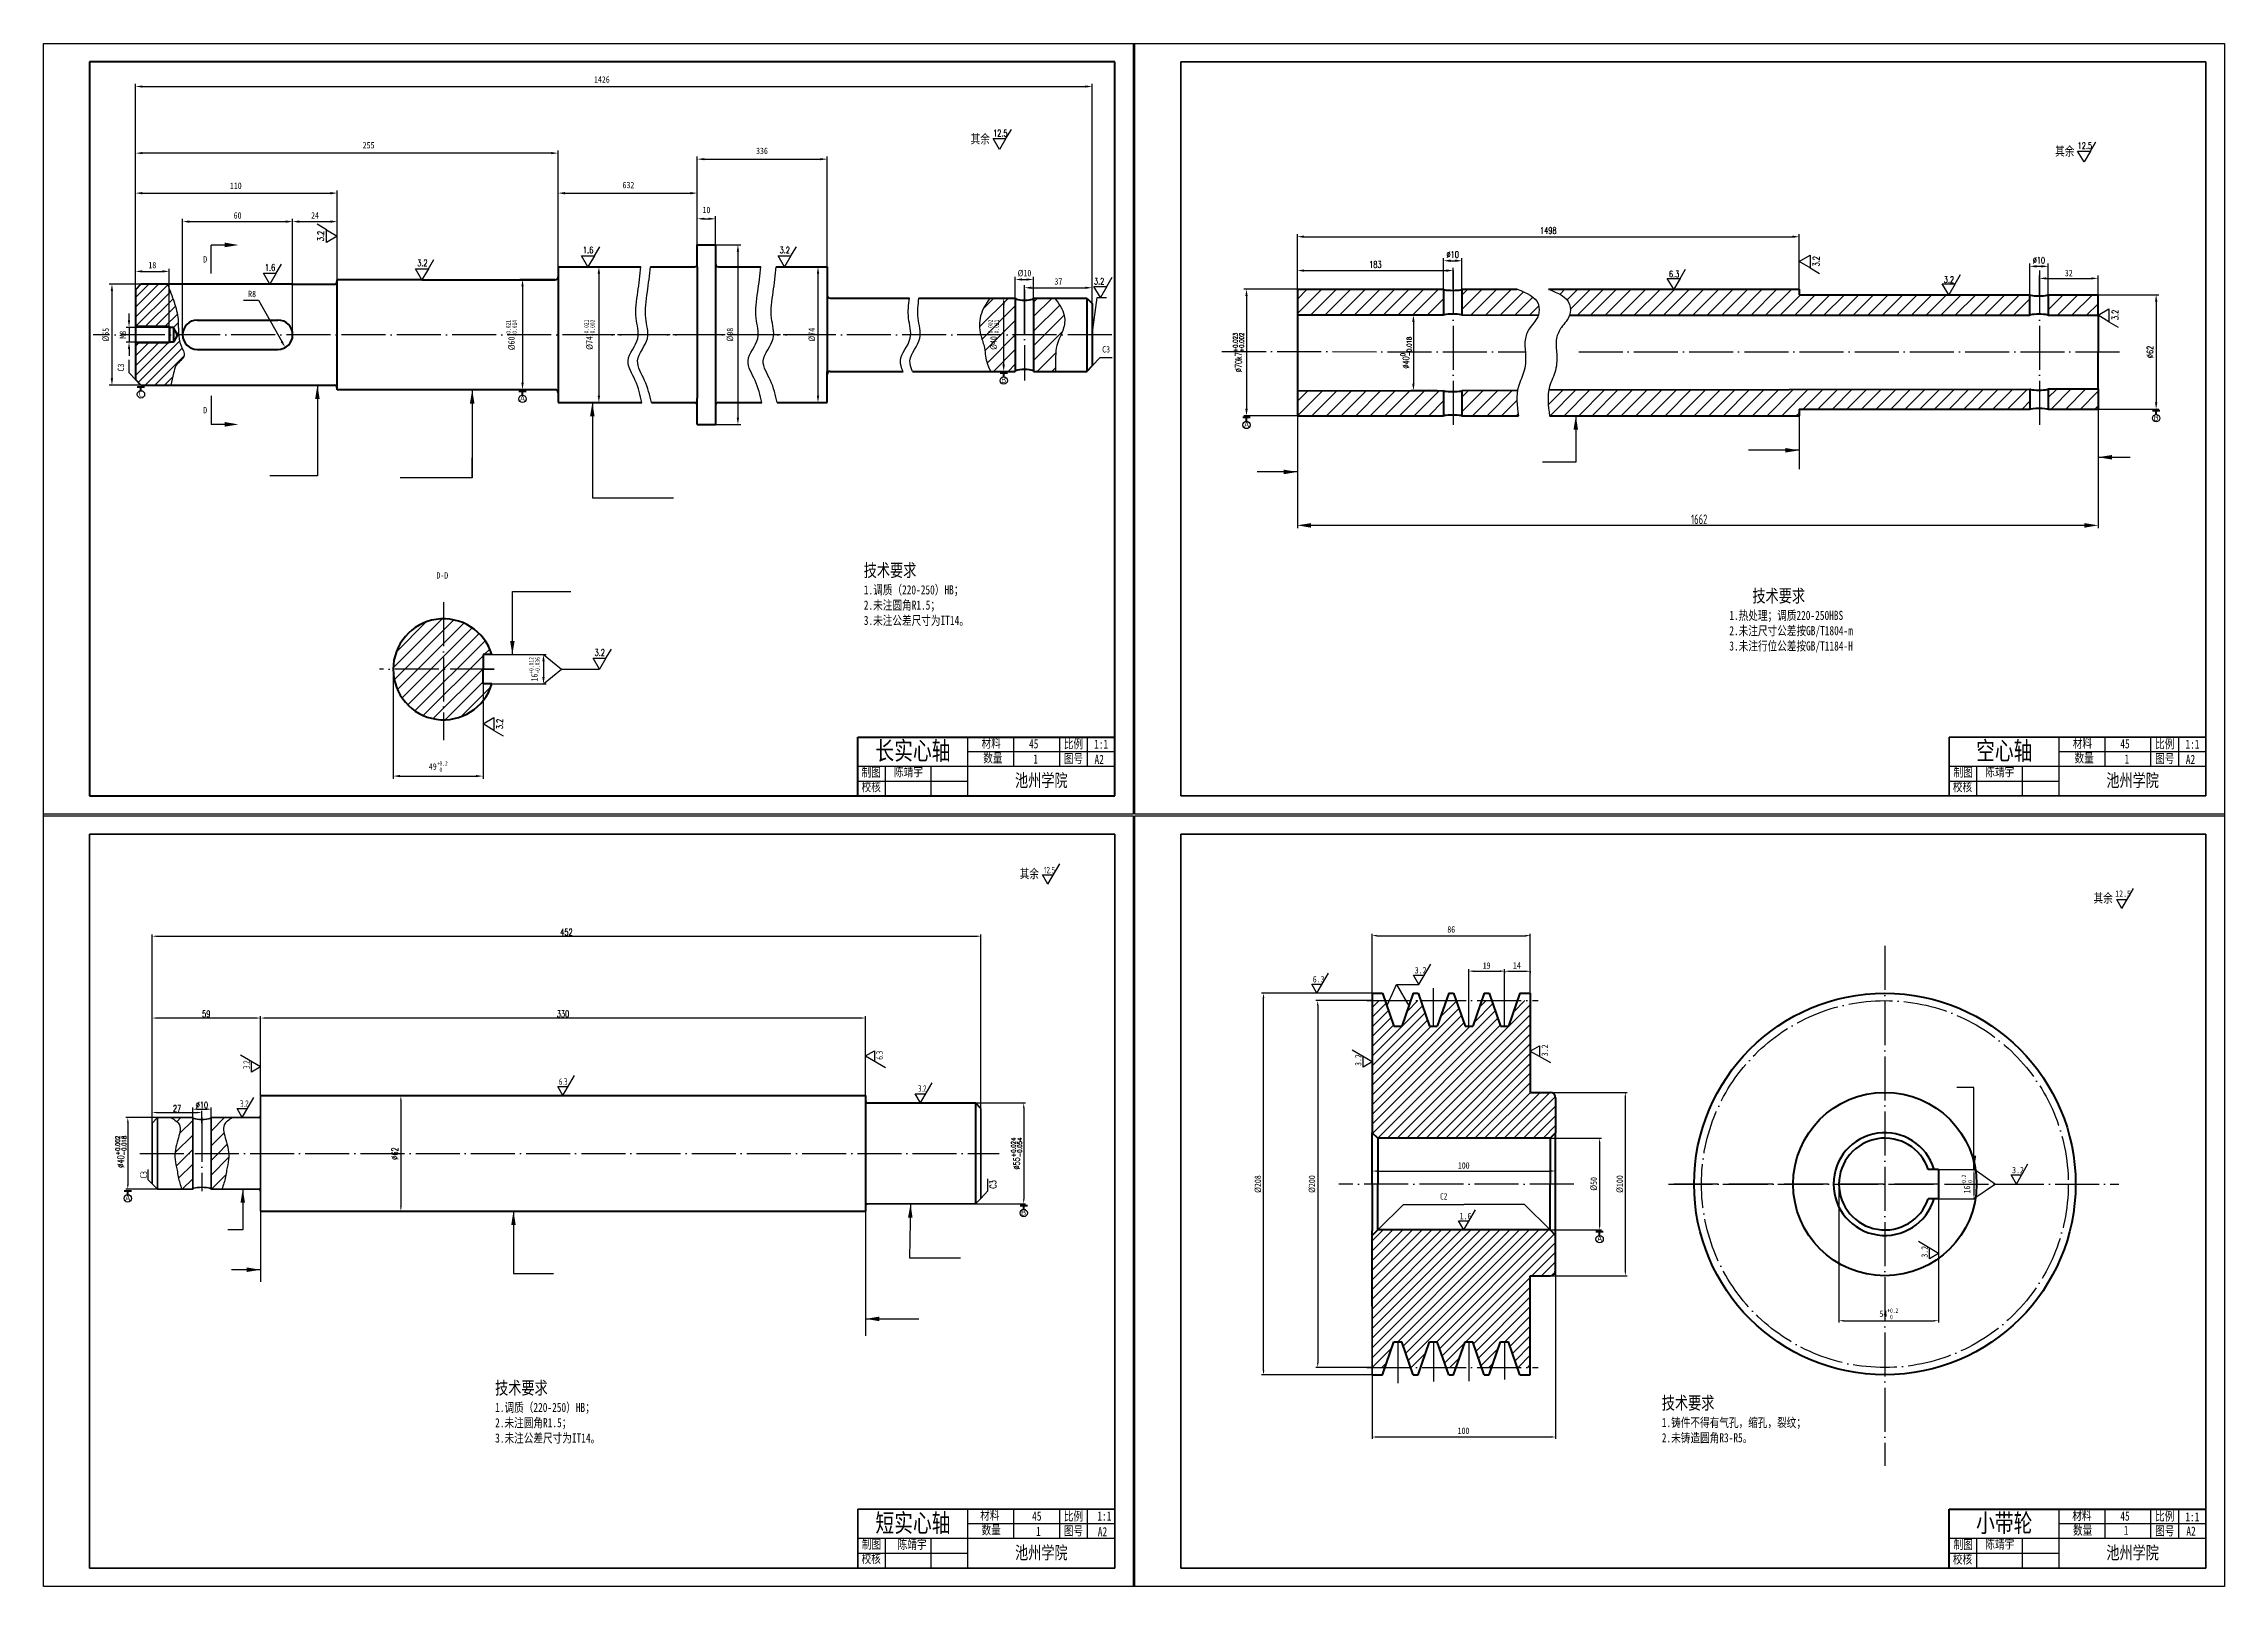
# Model space of a CAD drawing. Header units: inches. Extents: x 3762 to 4951, y -316 to 525.
import ezdxf
from ezdxf.enums import TextEntityAlignment as Align

# ---------------------------------------------------------------- set-up
doc = ezdxf.new("R2010")
doc.units = ezdxf.units.IN
doc.header["$MEASUREMENT"] = 0
doc.linetypes.add('ACAD_ISO04W100', pattern=[30, 24, -3, 0, -3])
doc.linetypes.add('CENTER2', pattern=[28.575, 19.05, -3.175, 3.175, -3.175])
for name, color, linetype in [('biaozhu', 210, 'Continuous'), ('dim', 7, 'Continuous'), ('图层2', 50, 'CENTER2')]:
    doc.layers.add(name, color=color, linetype=linetype)
for name, color, linetype, lineweight in [('cushixian', 4, 'Continuous', 50), ('中心线层', 4, 'ACAD_ISO04W100', 25), ('文字', 7, 'Continuous', 15), ('文字层', 7, 'Continuous', 25), ('标注层', 3, 'Continuous', 25), ('粗实线', 7, 'Continuous', 35), ('粗实线层', 7, 'Continuous', 50), ('细实线', 5, 'Continuous', 30), ('细实线层', 1, 'Continuous', 25)]:
    doc.layers.add(name, color=color, linetype=linetype, lineweight=lineweight)
doc.styles.add('123', font='txt.shx', dxfattribs={"width": 0.75, "height": 3.5})
doc.styles.get("Standard").update_dxf_attribs({"font": 'gbenor.shx', "width": 0.75, "bigfont": 'gbcbig.shx'})
doc.styles.add('工程字', font='gbenor.shx', dxfattribs={"bigfont": 'gbcbig.shx'})
doc.dimstyles.new('GB-3.5$0', dxfattribs={"dimscale": 1.5, "dimtxt": 3.5, "dimasz": 5, "dimexe": 1, "dimexo": 0, "dimgap": 0.5, "dimtad": 1, "dimdec": 0, "dimdsep": 46, "dimtxsty": 'Standard', "dimcen": 0, "dimclrt": 7, "dimadec": 0, "dimazin": 2, "dimtm": 1e-09, "dimtfac": 1, "dimtdec": 0, "dimtmove": 0, "dimatfit": 3, "dimfxl": 1, "dimarcsym": 0})
doc.dimstyles.new('GB-3.5$7', dxfattribs={"dimscale": 1.5, "dimtxt": 3.5, "dimasz": 5, "dimexe": 1, "dimexo": 0, "dimgap": 0.5, "dimtad": 1, "dimdec": 0, "dimdsep": 46, "dimtxsty": 'Standard', "dimcen": 0, "dimclrt": 7, "dimadec": 0, "dimazin": 2, "dimtm": 1e-09, "dimtfac": 1, "dimtdec": 0, "dimtmove": 0, "dimatfit": 3, "dimfxl": 1, "dimarcsym": 0})
pattern_1 = [(45, (2495.565, -487.1614), (-3.977476, 3.977476), [])]

msp = doc.modelspace()

# ---------------------------------------------------------------- texts
at = {"color": 0, "char_height": 5, "width": 15, "attachment_point": 5}
for s, insert in [('{\\fSimSun|b0|i0|c134|p2;比例}', (4323.4, 142.7)), ('{\\fSimSun|b0|i0|c134|p2;比例}', (4918.4, 142.7)), ('{\\fSimSun|b0|i0|c134|p2;图号}', (4323.4, 134.7)), ('{\\fSimSun|b0|i0|c134|p2;图号}', (4918.4, 134.7)), ('{\\fSimSun|b0|i0|c134|p2;图号}', (4323.4, -286.3)), ('{\\fSimSun|b0|i0|c134|p2;比例}', (4323.4, -278.3)), ('{\\fSimSun|b0|i0|c134|p2;图号}', (4918.4, -286.3)), ('{\\fSimSun|b0|i0|c134|p2;比例}', (4918.4, -278.3))]:
    msp.add_mtext(s, dxfattribs=dict(at, insert=insert))
at = {"char_height": 5, "attachment_point": 1, "style": '123'}
for s, insert, width in [('{\\fSimSun|b0|i0|c134|p2;45}', (4300.9, -275.5), 25), ('{\\fSimSun|b0|i0|c134|p2;1}', (4303, -283.8), 25), ('{\\fSimSun|b0|i0|c134|p2;1:1}', (4336.4, -275.5), 9.494), ('{\\fSimSun|b0|i0|c134|p2;A2}', (4336.7, -284), 9.257), ('{\\fSimSun|b0|i0|c134|p2;陈靖宇}', (4227.6, -290.9), 18.282)]:
    msp.add_mtext(s, dxfattribs=dict(at, insert=insert, width=width))
at = {"layer": 'cushixian', "color": 0, "lineweight": -3, "ltscale": 0.1, "char_height": 10, "width": 60, "attachment_point": 5}
for s, insert in [('{\\fSimSun|b0|i0|c134|p2;长实心轴}', (4235.9, 138.7)), ('{\\fSimSun|b0|i0|c134|p2;空心轴}', (4830.9, 138.7)), ('{\\fSimSun|b0|i0|c134|p2;短实心轴}', (4235.9, -282.3)), ('{\\fSimSun|b0|i0|c134|p2;小带轮}', (4830.9, -282.3))]:
    msp.add_mtext(s, dxfattribs=dict(at, insert=insert))
at = {"layer": 'cushixian', "color": 3, "lineweight": -3, "ltscale": 0.1, "char_height": 5, "width": 40.337, "attachment_point": 1}
for insert in [(4294.1, 74.7), (4879.6, 61.4)]:
    msp.add_mtext('{\\fSimSun|b0|i0|c134|p2;其余}', dxfattribs=dict(at, insert=insert))
at = {"layer": 'dim', "char_height": 5, "attachment_point": 1}
for s, insert in [('{\\fSimSun|b0|i0|c134|p2;45}', (4299.2, 145.5)), ('{\\fSimSun|b0|i0|c134|p2;1:1}', (4334.7, 145.3)), ('{\\fSimSun|b0|i0|c134|p2;45}', (4894.2, 145.5)), ('{\\fSimSun|b0|i0|c134|p2;1:1}', (4929.7, 145.3)), ('{\\fSimSun|b0|i0|c134|p2;陈靖宇}', (4225.6, 130.3)), ('{\\fSimSun|b0|i0|c134|p2;1}', (4301.5, 137.2)), ('{\\fSimSun|b0|i0|c134|p2;A2}', (4334.9, 137)), ('{\\fSimSun|b0|i0|c134|p2;陈靖宇}', (4820.6, 130.3)), ('{\\fSimSun|b0|i0|c134|p2;1}', (4896.5, 137.2)), ('{\\fSimSun|b0|i0|c134|p2;A2}', (4929.9, 137)), ('{\\fSimSun|b0|i0|c134|p2;45}', (4894.2, -275.5)), ('{\\fSimSun|b0|i0|c134|p2;1}', (4896.1, -283.2)), ('{\\fSimSun|b0|i0|c134|p2;1:1}', (4929.6, -275.9)), ('{\\fSimSun|b0|i0|c134|p2;A2}', (4930.2, -283.7)), ('{\\fSimSun|b0|i0|c134|p2;陈靖宇}', (4820.6, -290.7))]:
    msp.add_mtext_dynamic_manual_height_columns(s, width=25, gutter_width=1, heights=[0], dxfattribs=dict(at, insert=insert))
at = {"layer": '图层2', "color": 0, "linetype": 'ByBlock', "lineweight": -3, "char_height": 7, "width": 80.002, "attachment_point": 5}
for insert in [(4305.9, 122.7), (4900.9, 122.7), (4305.9, -298.3), (4900.9, -298.3)]:
    msp.add_mtext('{\\fSimSun|b0|i0|c134|p2;池州学院}', dxfattribs=dict(at, insert=insert))
at = {"layer": '图层2', "color": 3, "linetype": 'ByBlock', "lineweight": -3, "char_height": 3.5, "width": 29.787, "attachment_point": 1}
for s, insert in [('12.5', (4307.3, 75.9)), ('{\\Ftxt|c134;12.5}', (4891.4, 63.1)), ('{\\Ftxt|c134;6.3}', (4453.9, 16.4)), ('{\\Ftxt|c134;3.2}', (4509.5, 21.3)), ('3.2', (4238.6, -43.2)), ('3.2', (3869, -51.4)), ('{\\Ftxt|c134;3.2}', (4835.2, -87.6)), ('{\\Ftxt|c134;1.6}', (4534, -112.7))]:
    msp.add_mtext(s, dxfattribs=dict(at, insert=insert))
at = {"layer": '图层2', "color": 3, "linetype": 'ByBlock', "lineweight": -3, "char_height": 3.5, "width": 29.787, "attachment_point": 1, "rotation": 90}
for s, insert in [('{\\Ftxt|c134;3.2}', (4578.6, -27.3)), ('3.2', (3870.8, -34.3)), ('6.3', (4216, -29.2)), ('{\\Ftxt|c134;3.2}', (4476.9, -32.6)), ('{\\Ftxt|c134;3.2}', (4785.7, -137.1))]:
    msp.add_mtext(s, dxfattribs=dict(at, insert=insert))
at = {"layer": '文字', "color": 0, "attachment_point": 1}
for s, insert, char_height, width in [('{\\fFangSong_GB2312|b0|i0|c134|p49;  \\fSimSun|b0|i0|c134|p2;\\H1.429x;材料}', (4269, 145.8), 3.5, 15.318), ('{\\fFangSong_GB2312|b0|i0|c134|p49;  \\fSimSun|b0|i0|c134|p2;\\H1.429x;材料}', (4864, 145.8), 3.5, 15.318), ('{\\fSimSun|b0|i0|c134|p2;数量}', (4274.2, 137.8), 5, 15), ('{\\fSimSun|b0|i0|c134|p2;数量}', (4869.2, 137.8), 5, 15), ('{\\fSimSun|b0|i0|c134|p2;校核}', (4207.9, 122.1), 5, 15.243), ('{\\fSimSun|b0|i0|c134|p2;制图}', (4207.9, 130), 5, 15), ('{\\fSimSun|b0|i0|c134|p2;校核}', (4802.9, 122.1), 5, 15.243), ('{\\fSimSun|b0|i0|c134|p2;制图}', (4803.3, 130), 5, 16.582), ('{\\fFangSong_GB2312|b0|i0|c134|p49;  \\fSimSun|b0|i0|c134|p2;\\H1.429x;材料}', (4268.3, -275), 3.5, 25), ('{\\fSimSun|b0|i0|c134|p2;数量}', (4273.3, -283), 5, 15), ('{\\fFangSong_GB2312|b0|i0|c134|p49;  \\fSimSun|b0|i0|c134|p2;\\H1.429x;材料}', (4863.7, -275.2), 3.5, 18.426), ('{\\fSimSun|b0|i0|c134|p2;数量}', (4868.4, -283.2), 5, 15), ('{\\fSimSun|b0|i0|c134|p2;制图}', (4208.1, -290.8), 5, 12.871), ('{\\fSimSun|b0|i0|c134|p2;制图}', (4803.3, -291), 5, 16.582), ('{\\fSimSun|b1|i0|c134|p2;校核}', (4207.9, -298.6), 5, 13.009), ('{\\fSimSun|b0|i0|c134|p2;校核}', (4802.9, -298.9), 5, 15.243)]:
    msp.add_mtext(s, dxfattribs=dict(at, insert=insert, char_height=char_height, width=width))
at = {"layer": '文字层', "attachment_point": 1}
for s, insert, char_height, width in [('{\\fSimSun|b0|i0|c134|p2;\\H1.4x;技术要求\\H0.7143x;\\P1.调质（220-250）HB；\\P2.未注圆角R1.5；\\P3.未注公差尺寸为IT14。}', (4209.1, 241.1), 5, 325.722), ('{\\fSimSun|b0|i0|c134|p2;\\H1.4x;技术要求\\P\\H0.7143x;1.调质（220-250）HB；\\P2.未注圆角R1.5；\\P3.未注公差尺寸为IT14。}', (4008.1, -204.6), 5, 325.722), ('{\\fSimSun|b0|i0|c134|p2;\\H1.892x;技术要求\\P\\H0.7141x;1.铸件不得有气孔，缩孔，裂纹；\\P2.未铸造圆角R3-R5。}', (4644.2, -212.8), 3.7, 135.158)]:
    msp.add_mtext(s, dxfattribs=dict(at, insert=insert, char_height=char_height, width=width))
at = {"layer": '标注层', "color": 3, "insert": (4066.3, 505.1), "char_height": 3.5, "attachment_point": 5}
msp.add_mtext('{\\Ftxt|c134;1426}', dxfattribs=at)
at = {"layer": '标注层', "style": '工程字'}
for s, insert, char_height, width, attachment_point in [('{\\fSimSun|b0|i0|c134|p2;\\W0.75;其余}', (4272.6, 472.5), 5, 60.989, 5), ('{\\fSimSun|b0|i0|c134|p2;\\W0.75;其余}', (4863.9, 465.8), 5, 60.989, 5), ('{\\fFangSong|b0|i0|c134|p49;\\W0.75;    \\H1.892x; \\fSimSun|b0|i0|c134|p2;\\H0.9999x;技术要求\\P\\H0.7142x;1.热处理；调质220-250HBS\\P2.未注尺寸公差按GB/T1804-m\\P3.未注行位公差按GB/T1184-H}', (4681, 209.9), 3.7, 352.819, 4)]:
    msp.add_mtext(s, dxfattribs=dict(at, insert=insert, char_height=char_height, width=width, attachment_point=attachment_point))
at = {"layer": '标注层', "char_height": 3.5, "attachment_point": 1}
for s, insert in [('{\\Ftxt,gbcbig|c134;12.5}', (4279.6, 477.6)), ('{\\Ftxt,gbcbig|c134;12.5}', (4870.9, 470.8)), ('{\\Ftxt,gbcbig|c134;1.6}', (3882.6, 404.4)), ('{\\Ftxt,gbcbig|c134;3.2}', (3965.6, 406.9)), ('{\\Ftxt,gbcbig|c134;1.6}', (4056, 413.9)), ('{\\Ftxt,gbcbig|c134;3.2}', (4163.2, 413.9)), ('{\\Ftxt,gbcbig|c134;3.2}', (4334.6, 396.9)), ('{\\Ftxt,gbcbig|c134;6.3}', (4648.1, 400.8)), ('{\\Ftxt,gbcbig|c134;3.2}', (4797.9, 397.8)), ('{\\Ftxt,gbcbig|c134;3.2}', (4062.3, 194.5))]:
    msp.add_mtext_dynamic_manual_height_columns(s, width=12.042, gutter_width=1, heights=[0], dxfattribs=dict(at, insert=insert))
at = {"layer": '标注层', "char_height": 3.5, "attachment_point": 5}
for s, insert in [('{\\Ftxt|c134;255}', (3939.1, 469.3)), ('{\\Ftxt|c134;336}', (4153.6, 466.2)), ('{\\Ftxt|c134;110}', (3866.7, 447.2)), ('{\\Ftxt|c134;632}', (4080.8, 447.6)), ('{\\Ftxt|c134;60}', (3867.7, 431)), ('{\\Ftxt|c134;24}', (3909.9, 431)), ('{\\Ftxt|c134;10}', (4123.3, 434)), ('{\\Ftxt|c134;18}', (3821.2, 403.9)), ('{\\Ftxt|c134;%%C10}', (4296.7, 399.5)), ('{\\Ftxt|c134;37}', (4315.2, 395)), ('{\\Ftxt|c134;32}', (4866.1, 399.6)), ('{\\Ftxt|c134;R8}', (3875.6, 388.2)), ('\\A1;{\\Ftxt|c134;49\\H0.7x;\\S+0.2^  0;}', (3977.1, 130.6)), ('{\\Ftxt|c134;86}', (4529.4, 41.8)), ('{\\Ftxt|c134;19}', (4548.7, 22.1)), ('{\\Ftxt|c134;14}', (4565.2, 22.2)), ('{\\Ftxt,gbcbig|c134;%%C10}', (3848.2, -53.9)), ('{\\Ftxt|c134;100}', (4536.2, -86.9)), ('\\A1;{\\Ftxt|c134;54\\H0.7x;\\S+0.2^  0;}', (4768, -167.7)), ('{\\Ftxt|c134;100}', (4536.1, -231.5))]:
    msp.add_mtext(s, dxfattribs=dict(at, insert=insert))
at = {"layer": '标注层', "char_height": 3.5, "attachment_point": 1, "rotation": 90}
for insert in [(3911.2, 417), (4726.6, 403.2), (4889.6, 374), (4008.8, 151)]:
    msp.add_mtext_dynamic_manual_height_columns('{\\Ftxt,gbcbig|c134;3.2}', width=12.042, gutter_width=1, heights=[0], dxfattribs=dict(at, insert=insert))
at = {"layer": '标注层', "color": 7, "char_height": 3.5, "attachment_point": 5}
for s, insert in [('{\\Ftxt,gbcbig|c134;\\C256;1498}', (4582.3, 422.8)), ('{\\Ftxt,gbcbig|c134;\\C256;183}', (4488, 404.3)), ('{\\Ftxt,gbcbig|c134;\\C256;%%C10}', (4530.2, 409.7)), ('{\\Ftxt,gbcbig|c134;\\C256;%%C10}', (4849.8, 406.6)), ('{\\Ftxt,gbcbig|c134;\\C256;452}', (4047, 40.3)), ('{\\Ftxt,gbcbig|c134;\\C256;59}', (3850.6, -4.2)), ('{\\Ftxt,gbcbig|c134;\\C256;330}', (4045.1, -4.2))]:
    msp.add_mtext(s, dxfattribs=dict(at, insert=insert))
at = {"layer": '标注层', "char_height": 3.5}
for s, insert, width, attachment_point in [('{\\fFangSong|b0|i0|c134|p49;D}', (3851.1, 407.1), 15.51, 6), ('{\\fFangSong|b0|i0|c134|p49;D}', (3851.1, 324.9), 15.51, 6), ('{\\fFangSong|b0|i0|c134|p49;D-D}', (3979.3, 234.8), 46.285, 5), ('C2', (4525.3, -103.7), 21.98, 5)]:
    msp.add_mtext(s, dxfattribs=dict(at, insert=insert, width=width, attachment_point=attachment_point))
at = {"layer": '标注层', "char_height": 3.5, "attachment_point": 5, "rotation": 90}
for s, insert in [('\\A1;{\\Ftxt|c134;%%C55}', (3795.8, 366)), ('\\A1;{\\Ftxt|c134;%%C60\\H0.7x;\\S-0.021^ -0.014;}', (4017, 365.8)), ('\\A1;{\\Ftxt|c134;%%C74\\H0.7x;\\S+0.021^ +0.002;}', (4059.5, 366)), ('{\\Ftxt|c134;%%C98}', (4136.2, 366)), ('{\\Ftxt|c134;%%C74}', (4180.8, 366)), ('\\A1;{\\Ftxt|c134;%%C40\\H0.7x;\\S-0.002^ -0.021;}', (4279.8, 366)), ('{\\Ftxt|c134;M8}', (3805.1, 366)), ('{\\Ftxt|c134;%%C208}', (4424, -97)), ('{\\Ftxt|c134;%%C200}', (4453.5, -97)), ('{\\Ftxt|c134;%%C50}', (4607.1, -96.9)), ('{\\Ftxt|c134;%%C100}', (4621.3, -97)), ('\\A1;{\\Ftxt|c134;16\\H0.7x;\\S+0.2^  0;}', (4810.6, -97))]:
    msp.add_mtext(s, dxfattribs=dict(at, insert=insert))
at = {"layer": '标注层', "color": 7, "char_height": 3.5, "attachment_point": 5, "rotation": 90}
for s, insert in [('\\A1;{\\Ftxt,gbcbig|c134;\\C256;%%C70k7\\H0.7x;\\S+0.023^ +0.002;}', (4413.4, 356.3)), ('\\A1;{\\Ftxt,gbcbig|c134;\\C256;%%C40\\H0.7x;\\S0^ -0.018;}', (4504.7, 356.2)), ('{\\Ftxt,gbcbig|c134;\\C256;%%C62}', (4910.4, 356.6)), ('{\\Ftxt,gbcbig|c134;\\C256;%%C62}', (3953.4, -80.4)), ('\\A1;{\\Ftxt,gbcbig|c134;\\C256;%%C55\\H0.7x;\\S+0.024^ -0.054;}', (4292.4, -80.4))]:
    msp.add_mtext(s, dxfattribs=dict(at, insert=insert))
at = {"layer": '标注层', "char_height": 3.5}
for s, insert, width, attachment_point, rotation in [('{\\Ftxt|c134;C3}', (3802.3, 346), 14.759, 1, 90), ('C3', (3816.5, -92), 3.478, 5, 90), ('{\\Ftxt,gbcbig|c134;C3}', (4279.6, -97.2), 5.448, 5, 90.2285)]:
    msp.add_mtext(s, dxfattribs=dict(at, insert=insert, width=width, attachment_point=attachment_point, rotation=rotation))
at = {"layer": '标注层', "lineweight": -3, "insert": (4029.5, 183.6), "char_height": 3.5, "attachment_point": 5, "rotation": 90}
msp.add_mtext('\\A1;{\\Ftxt|c134;16\\H0.7x;\\S+0.012^ -0.036;}', dxfattribs=at)
at = {"layer": '标注层', "linetype": 'ByBlock', "lineweight": -3, "insert": (4042.8, -39.4), "char_height": 3.5, "width": 29.787, "attachment_point": 1}
msp.add_mtext('6.3', dxfattribs=at)
at = {"layer": '标注层', "color": 7, "insert": (3834.7, -55.8), "char_height": 3.5, "attachment_point": 5, "style": '123'}
msp.add_mtext('{\\C256;27}', dxfattribs=at)
at = {"layer": '标注层', "insert": (3801.1, -88.1), "char_height": 3.5, "attachment_point": 1, "rotation": 90, "style": '123'}
msp.add_mtext_dynamic_manual_height_columns('\\A1;%%C40{\\H0.7x;\\S+0.002^ -0.018;}', width=15.138, gutter_width=17.5, heights=[0], dxfattribs=at)
at = {"layer": '粗实线', "color": 3, "lineweight": -3, "insert": (4339.1, 359.8), "char_height": 3.5, "width": 4.611, "attachment_point": 1}
msp.add_mtext('{\\Ftxt|c134;C3}', dxfattribs=at)

# ---------------------------------------------------------------- blocks, each defined once
blk = doc.blocks.new('下基准')
at = {"layer": '标注层'}
blk.add_circle((0, -5), 2, dxfattribs=at)
at = {"layer": '粗实线层'}
for p, q in [((2, -1), (-2, -1)), ((0, -3), (0, -1))]:
    blk.add_line(p, q, dxfattribs=at)
at = {"layer": '文字层'}
blk.add_attdef('A', text='', height=3.5, dxfattribs=at).set_placement((0, -4.6), align=Align.MIDDLE_CENTER)
blk = doc.blocks.new('*D24')
at = {"layer": 'Defpoints', "color": 0, "transparency": 16777216}
for p in [(4445.5, 321.8), (4882.1, 325.5), (4882.1, 262.1)]:
    blk.add_point(p, dxfattribs=at)
at = {"layer": '标注层', "color": 0, "lineweight": -2, "transparency": 16777216}
for p, q in [((4445.5, 321.8), (4445.5, 260.6)), ((4882.1, 325.5), (4882.1, 260.6)), ((4453, 262.1), (4874.6, 262.1))]:
    blk.add_line(p, q, dxfattribs=at)
at = {"layer": '标注层', "color": 0, "transparency": 16777216}
for points in [[(4453, 263.3), (4453, 260.8), (4445.5, 262.1)], [(4874.6, 263.3), (4874.6, 260.8), (4882.1, 262.1)]]:
    blk.add_solid(points, dxfattribs=at)
at = {"layer": '标注层', "color": 7, "transparency": 16777216, "insert": (4664.6, 265.4), "char_height": 5.25, "attachment_point": 5}
blk.add_mtext('1662', dxfattribs=at)

# ---------------------------------------------------------------- dimensions: what is measured, and where the dimension line sits
at = {"layer": '标注层'}
dim = msp.add_linear_dim(base=(4882.1, 262.1), p1=(4445.5, 321.8), p2=(4882.1, 325.5), text='1662', dimstyle='GB-3.5$0', dxfattribs=at)
dim.commit()
dim.dimension.update_dxf_attribs({"geometry": '*D24', "text_midpoint": (4664.6, 262.1), "dimtype": 160})

# ---------------------------------------------------------------- hatches: boundary and pattern name
at = {"layer": '标注层'}
h = msp.add_hatch(dxfattribs=at)
h.set_pattern_fill('ANSI31', color=256, scale=45, style=0)
h.set_pattern_definition([(45, (4445.4927, 321.8036), (-3.97748, 3.97748), [])])
h.paths.add_polyline_path([(4525.2, 390.8), (4445.5, 390.8), (4445.5, 376.8), (4525.2, 376.8)])
edge = h.paths.add_edge_path()
edge.add_spline(control_points=[(4576.9, 376.7), (4577.5, 378.6), (4577.5, 386), (4570.4, 388.8), (4565.4, 390.8)], knot_values=[0, 0, 0, 0, 5.736517, 19.891382, 19.891382, 19.891382, 19.891382], degree=3, periodic=0)
edge.add_line((4565.4, 390.8), (4535.2, 390.8))
edge.add_line((4535.2, 390.8), (4535.2, 376.8))
edge.add_line((4535.2, 376.8), (4576.9, 376.7))
edge = h.paths.add_edge_path()
edge.add_spline(control_points=[(4566, 321.8), (4565.3, 326.5), (4564.7, 331.2), (4565.5, 335.7)], knot_values=[63.519621, 63.519621, 63.519621, 63.519621, 77.311484, 77.311484, 77.311484, 77.311484], degree=3, periodic=0)
edge.add_line((4565.5, 335.7), (4535.2, 335.6))
edge.add_line((4535.2, 335.6), (4535.2, 321.8))
edge.add_line((4535.2, 321.8), (4565.7, 321.8))
edge.add_line((4565.7, 321.8), (4565.9, 322))
h.paths.add_polyline_path([(4525.2, 335.6), (4445.5, 335.4), (4445.5, 321.8), (4525.2, 321.8)])
h = msp.add_hatch(dxfattribs=at)
h.set_pattern_fill('ANSI31', color=256, scale=45, style=0)
h.set_pattern_definition(pattern_1)
edge = h.paths.add_edge_path()
edge.add_line((3843.2, -60.8), (3831.5, -60.8))
edge.add_spline(control_points=[(3831.5, -60.8), (3833.4, -62), (3837.7, -64.8), (3835, -72.8), (3833.7, -77.9), (3833.6, -80.3)], knot_values=[0, 0, 0, 0, 5.991732, 13.994199, 21.483889, 21.483889, 21.483889, 21.483889], degree=3, periodic=0)
edge.add_line((3833.6, -80.3), (3843.2, -80.3))
edge.add_line((3843.2, -80.3), (3843.2, -60.8))
h = msp.add_hatch(dxfattribs=at)
h.set_pattern_fill('ANSI31', color=256, scale=45, style=0)
h.set_pattern_definition(pattern_1)
edge = h.paths.add_edge_path()
edge.add_spline(control_points=[(3862.8, -80.3), (3862.7, -77.9), (3861.4, -72.8), (3858.7, -64.8), (3863, -62), (3864.9, -60.8)], knot_values=[0, 0, 0, 0, 7.489689, 15.492157, 21.483889, 21.483889, 21.483889, 21.483889], degree=3, periodic=0)
edge.add_line((3864.9, -60.8), (3853.2, -60.8))
edge.add_line((3853.2, -60.8), (3853.2, -60.9))
edge.add_line((3853.2, -60.9), (3853.2, -80.3))
edge.add_line((3853.2, -80.3), (3862.8, -80.3))
h = msp.add_hatch(dxfattribs=at)
h.set_pattern_fill('ANSI31', color=256, scale=45, style=0)
h.set_pattern_definition(pattern_1)
edge = h.paths.add_edge_path()
edge.add_line((3843.2, -80.3), (3833.6, -80.3))
edge.add_spline(control_points=[(3833.6, -80.3), (3833.5, -81.4), (3833.5, -84.4), (3834.7, -88.7), (3835.4, -94.2), (3836.5, -97.6), (3837.3, -99.8)], knot_values=[21.483889, 21.483889, 21.483889, 21.483889, 24.865782, 30.843836, 34.566757, 41.517687, 41.517687, 41.517687, 41.517687], degree=3, periodic=0)
edge.add_line((3837.3, -99.8), (3843.2, -99.8))
edge.add_line((3843.2, -99.8), (3843.2, -80.3))
h = msp.add_hatch(dxfattribs=at)
h.set_pattern_fill('ANSI31', color=256, scale=45, style=0)
h.set_pattern_definition(pattern_1)
edge = h.paths.add_edge_path()
edge.add_spline(control_points=[(3859.1, -99.8), (3859.9, -97.6), (3861, -94.2), (3861.7, -88.7), (3862.9, -84.4), (3862.9, -81.4), (3862.8, -80.3)], knot_values=[21.483889, 21.483889, 21.483889, 21.483889, 28.434819, 32.157739, 38.135793, 41.517687, 41.517687, 41.517687, 41.517687], degree=3, periodic=0)
edge.add_line((3862.8, -80.3), (3853.2, -80.3))
edge.add_line((3853.2, -80.3), (3853.2, -99.8))
edge.add_line((3853.2, -99.8), (3859.1, -99.8))
at = {"layer": '细实线', "lineweight": -3}
h = msp.add_hatch(dxfattribs=at)
h.set_pattern_fill('ANSI31', color=256, scale=30, style=0)
h.set_pattern_definition([(45, (3812.029, 338.5344), (-2.65165, 2.65165), [])])
edge = h.paths.add_edge_path()
edge.add_spline(control_points=[(3835.6, 366), (3835.3, 368.8), (3835.7, 374.7), (3833.2, 384.1), (3830.7, 390.3), (3829.5, 393.5)], knot_values=[0, 0, 0, 0, 8.360614, 18.002709, 28.50033, 28.50033, 28.50033, 28.50033], degree=3, periodic=0)
edge.add_line((3829.5, 393.5), (3815, 393.5))
edge.add_line((3815, 393.5), (3812, 390.5))
edge.add_line((3812, 390.5), (3812, 370.4))
edge.add_line((3812, 370.4), (3830.4, 370.4))
edge.add_line((3830.4, 370.4), (3831.6, 370.4))
edge.add_line((3831.6, 370.4), (3831.6, 370))
edge.add_line((3831.6, 370), (3832.7, 370))
edge.add_line((3832.7, 370), (3835, 366))
edge.add_line((3835, 366), (3835.6, 366))
edge = h.paths.add_edge_path()
edge.add_line((3812, 341.5), (3815, 338.5))
edge.add_line((3815, 338.5), (3831.3, 338.5))
edge.add_spline(control_points=[(3831.3, 338.5), (3831.8, 340.7), (3832.8, 344.3), (3833.6, 350.4), (3840.4, 353.8), (3836.4, 360.1), (3835.7, 364), (3835.6, 366)], knot_values=[28.50033, 28.50033, 28.50033, 28.50033, 35.149775, 39.756174, 46.537568, 52.248151, 58.244019, 58.244019, 58.244019, 58.244019], degree=3, periodic=0)
edge.add_line((3835.6, 366), (3835, 366))
edge.add_line((3835, 366), (3832.7, 362))
edge.add_line((3832.7, 362), (3831.6, 362))
edge.add_line((3831.6, 362), (3831.6, 361.6))
edge.add_line((3831.6, 361.6), (3830.4, 361.6))
edge.add_line((3830.4, 361.6), (3812, 361.6))
edge.add_line((3812, 361.6), (3812, 341.5))
h = msp.add_hatch(dxfattribs=at)
h.set_pattern_fill('ANSI31', color=256, scale=45, style=0)
h.set_pattern_definition([(45, (4271.8847, 346.0344), (-3.9775, 3.9775), [])])
edge = h.paths.add_edge_path()
edge.add_spline(control_points=[(4313.7, 346), (4313.6, 348.7), (4313.6, 353.4), (4313.9, 360.4), (4315.8, 364.1), (4316.7, 366)], knot_values=[21.526667, 21.526667, 21.526667, 21.526667, 29.57401, 35.683532, 42.055068, 42.055068, 42.055068, 42.055068], degree=3, periodic=0)
edge.add_line((4316.7, 366), (4301.7, 366))
edge.add_line((4301.7, 366), (4301.7, 346))
edge.add_line((4301.7, 346), (4313.7, 346))
edge = h.paths.add_edge_path()
edge.add_line((4301.7, 366), (4316.7, 366))
edge.add_spline(control_points=[(4316.7, 366), (4317.1, 366.9), (4318.5, 370.2), (4319.4, 377.8), (4315.5, 383), (4313.2, 386)], knot_values=[0, 0, 0, 0, 2.976281, 10.597536, 21.526667, 21.526667, 21.526667, 21.526667], degree=3, periodic=0)
edge.add_line((4313.2, 386), (4301.7, 386))
edge.add_line((4301.7, 386), (4301.7, 366))
edge = h.paths.add_edge_path()
edge.add_line((4291.7, 366), (4291.7, 386))
edge.add_line((4291.7, 386), (4277.8, 386))
edge.add_spline(control_points=[(4277.8, 386), (4275.8, 382.9), (4271.9, 376.9), (4272, 369.4), (4272.8, 366)], knot_values=[0, 0, 0, 0, 10.984732, 21.213531, 21.213531, 21.213531, 21.213531], degree=3, periodic=0)
edge.add_line((4272.8, 366), (4291.7, 366))
edge = h.paths.add_edge_path()
edge.add_line((4291.7, 366), (4272.8, 366))
edge.add_spline(control_points=[(4272.8, 366), (4273.4, 363.9), (4275.4, 359.2), (4275.3, 352), (4277.4, 347.7), (4278.3, 346)], knot_values=[21.213531, 21.213531, 21.213531, 21.213531, 27.861666, 36.446221, 42.029562, 42.029562, 42.029562, 42.029562], degree=3, periodic=0)
edge.add_line((4278.3, 346), (4291.7, 346))
edge.add_line((4291.7, 346), (4291.7, 366))
h = msp.add_hatch(dxfattribs=at)
h.set_pattern_fill('ANSI31', color=256, scale=40, style=0)
h.set_pattern_definition([(45, (3952.486, 156.1126), (-3.53553, 3.53553), [])])
h.paths.add_polyline_path([(4001.5, 191.6), (4006.3, 191.6, 0.330174), (3980, 211.1), (3980, 183.6), (4001.5, 183.6)])
h.paths.add_polyline_path([(3980, 211.1, 0.414214), (3952.5, 183.6), (3980, 183.6)])
h.paths.add_polyline_path([(3980, 183.6), (3952.5, 183.6, 0.414214), (3980, 156.1)])
h.paths.add_polyline_path([(4001.5, 175.6), (4001.5, 183.6), (3980, 183.6), (3980, 156.1, 0.330174), (4006.3, 175.6)])
at = {"layer": '细实线'}
h = msp.add_hatch(dxfattribs=at)
h.set_pattern_fill('ANSI31', color=256, scale=30, style=0)
h.set_pattern_definition([(45, (4486.2626, -196.991), (-2.65165, 2.65165), [])])
h.paths.add_polyline_path([(4521.8, -11), (4517.6, -11), (4512.7, 3), (4507.3, 3), (4502.4, -11), (4498.1, -11), (4493.3, 3), (4486.3, 3), (4486.3, -30.3), (4486.3, -69), (4489.3, -72), (4583.3, -72), (4586.3, -69), (4586.3, -50, 0.414214), (4583.3, -47), (4572.5, -47), (4572.5, 3), (4565.5, 3), (4560.6, -11), (4556.3, -11), (4551.5, 3), (4546, 3), (4541.2, -11), (4536.9, -11), (4532.1, 3), (4526.7, 3)])
h.paths.add_polyline_path([(4521.8, -183), (4526.7, -197), (4532.1, -197), (4536.9, -183), (4541.2, -183), (4546, -197), (4551.5, -197), (4556.3, -183), (4560.6, -183), (4565.5, -197), (4572.5, -197), (4572.5, -147), (4583.3, -147, 0.414214), (4586.3, -144), (4586.3, -125), (4583.3, -122), (4489.3, -122), (4486.3, -125), (4486.3, -163.6), (4486.3, -197), (4493.3, -197), (4498.1, -183), (4502.4, -183), (4507.3, -197), (4512.7, -197), (4517.6, -183)])

# ---------------------------------------------------------------- linework, layer by layer
at = {"lineweight": 70}
for p, q in [((4844.8, 376.7), (4844.8, 387.8)), ((4844.8, 336.4), (4844.8, 325.5)), ((4854.8, 336.5), (4854.8, 325.5))]:
    msp.add_line(p, q, dxfattribs=at)
at = {"lineweight": 50}
msp.add_circle((4765.8, -97), 50, dxfattribs=at)
at = {"layer": 'biaozhu', "color": 0, "lineweight": -3}
for p, q in [((4290.9, 130.7), (4290.9, 146.7)), ((4330.9, 146.7), (4330.9, 130.7)), ((4885.9, 130.7), (4885.9, 146.7)), ((4925.9, 146.7), (4925.9, 130.7)), ((4265.9, -306.3), (4265.9, -274.3)), ((4290.9, -290.3), (4290.9, -274.3)), ((4330.9, -274.3), (4330.9, -290.3)), ((4885.9, -290.3), (4885.9, -274.3)), ((4925.9, -274.3), (4925.9, -290.3))]:
    msp.add_line(p, q, dxfattribs=at)
at = {"layer": '中心线层'}
for p, q in [((4530.5, 401), (4530.5, 312)), ((4850.1, 401), (4850.1, 312)), ((4296.7, 390.4), (4296.7, 341.1)), ((4189.2, 366), (3789, 366)), ((4344.3, 366), (4058.5, 366)), ((4404.4, 356.8), (4569.8, 356.7)), ((4598.9, 356.7), (4895, 356.6)), ((3980, 220.2), (3980, 145)), ((4007.5, 183.6), (3945, 183.6)), ((4765.8, 32.8), (4765.8, -250.6)), ((4483.4, 3), (4547.2, 3)), ((4483.4, 3), (4576.8, 3)), ((4519.7, -11), (4519.7, 9.8)), ((4539, -11), (4539, 8.6)), ((4558.5, -11), (4558.5, 8.9)), ((3848.2, -60.8), (3848.2, -100.8)), ((3814.3, -80.3), (4282.9, -80.3)), ((4596.2, -97), (4468.1, -97)), ((4795.1, -97), (4647.9, -97)), ((4647.9, -97), (4893.4, -97)), ((4500.3, -183), (4500.3, -205.6)), ((4519.7, -183), (4519.7, -204.7)), ((4539, -183), (4539, -204.4)), ((4558.5, -183), (4558.5, -203.6)), ((4483.4, -197), (4576.8, -197))]:
    msp.add_line(p, q, dxfattribs=at)
msp.add_circle((4765.8, -97), 100, dxfattribs=at)
at = {"layer": '图层2', "color": 3, "linetype": 'ByBlock', "lineweight": -3}
for p, q in [((4309.5, 66.5), (4306.6, 71.5)), ((4306.6, 71.5), (4312.4, 71.5)), ((4309.5, 66.5), (4315.9, 77.5)), ((4895.1, 53.2), (4901.4, 64.2)), ((4895.1, 53.2), (4892.2, 58.2)), ((4892.2, 58.2), (4897.9, 58.2)), ((4456.1, 7), (4453.3, 12)), ((4453.3, 12), (4459, 12)), ((4456.1, 7), (4462.5, 18)), ((4511.8, 11.8), (4508.9, 16.8)), ((4508.9, 16.8), (4514.7, 16.8)), ((4511.8, 11.8), (4518.2, 22.8)), ((4572.5, -24.5), (4577.5, -21.6)), ((4577.5, -21.6), (4577.5, -27.4)), ((3880.2, -33.1), (3869.2, -26.8)), ((3875.2, -36), (3875.2, -30.3)), ((3880.2, -33.1), (3875.2, -36)), ((4210, -27.1), (4215, -24.3)), ((4210, -27.1), (4221, -33.5)), ((4215, -24.3), (4215, -30)), ((4486.3, -30.3), (4475.3, -24)), ((4481.3, -33.2), (4481.3, -27.5)), ((4486.3, -30.3), (4481.3, -33.2)), ((4572.5, -24.5), (4583.5, -30.8)), ((4240, -52.8), (4246.4, -41.8)), ((3870.2, -60.8), (3867.4, -55.8)), ((3867.4, -55.8), (3873.1, -55.8)), ((3870.2, -60.8), (3876.6, -49.8)), ((4240, -52.8), (4237.1, -47.8)), ((4237.1, -47.8), (4242.9, -47.8)), ((4837.5, -97), (4834.6, -92)), ((4834.6, -92), (4840.3, -92)), ((4837.5, -97), (4843.8, -86)), ((4536.3, -122), (4533.4, -117)), ((4533.4, -117), (4539.1, -117)), ((4536.3, -122), (4542.6, -111)), ((4795.1, -134.8), (4784.1, -128.4)), ((4790.1, -137.7), (4790.1, -131.9)), ((4795.1, -134.8), (4790.1, -137.7))]:
    msp.add_line(p, q, dxfattribs=at)
at = {"layer": '标注层'}
for p, q in [((3812, 390.5), (3812, 502.8)), ((3815.8, 501.3), (4329.9, 501.3)), ((4333.7, 383), (4333.7, 502.8)), ((4286.6, 472.9), (4289.6, 477.9)), ((3812, 370.4), (3812, 466.5)), ((4038.7, 465), (3815.8, 465)), ((4042.4, 403), (4042.4, 466.5)), ((4279.6, 472.9), (4286.6, 472.9)), ((4283.1, 466.9), (4279.6, 472.9)), ((4286.6, 472.9), (4283.1, 466.9)), ((4870.9, 466.1), (4877.9, 466.1)), ((4874.4, 460.2), (4870.9, 466.1)), ((4877.9, 466.1), (4874.4, 460.2)), ((4877.9, 466.1), (4880.9, 471.2)), ((4118.3, 415), (4118.3, 463.2)), ((4122.1, 461.7), (4185.4, 461.7)), ((4189.2, 374.1), (4189.2, 463.2)), ((3812, 390.5), (3812, 444.7)), ((3815.8, 443.2), (3918.3, 443.2)), ((3922, 361.6), (3922, 444.7)), ((4042.4, 403), (4042.4, 444.7)), ((4046.2, 443.2), (4114.5, 443.2)), ((4118.3, 415), (4118.3, 444.7)), ((3837.7, 366), (3837.7, 429.2)), ((3897.7, 366), (3897.7, 429.2)), ((3897.7, 366), (3897.7, 429.2)), ((3922, 366), (3922, 429.2)), ((4118.3, 415), (4118.3, 430.7)), ((4122.1, 429.2), (4124.6, 429.2)), ((4128.3, 415), (4128.3, 430.7)), ((3841.4, 427.7), (3893.9, 427.7)), ((3901.4, 427.7), (3918.3, 427.7)), ((3916.1, 423.2), (3911, 426.2)), ((3916.1, 416.2), (3916.1, 423.2)), ((3916.1, 423.2), (3922, 419.7)), ((3922, 419.7), (3916.1, 416.2)), ((4445.5, 390.8), (4445.5, 420.9)), ((4449.2, 419.4), (4715.3, 419.4)), ((4719.1, 390.8), (4719.1, 420.9)), ((3853.2, 399.3), (3853.2, 414.9)), ((3860.7, 414.9), (3853.2, 414.9)), ((3853.2, 399.3), (3853.2, 413.6)), ((3888.8, 399.5), (3891.7, 404.5)), ((3971.7, 402), (3974.7, 407)), ((4055.2, 409), (4062.2, 409)), ((4058.7, 403), (4055.2, 409)), ((4062.2, 409), (4058.7, 403)), ((4062.2, 409), (4065.2, 414)), ((4128.3, 415), (4142, 415)), ((4140.5, 411.3), (4140.5, 320.8)), ((4162.4, 409), (4169.4, 409)), ((4165.9, 403), (4162.4, 409)), ((4169.4, 409), (4165.9, 403)), ((4169.4, 409), (4172.4, 414)), ((4525.2, 390.9), (4525.2, 407.8)), ((4529, 406.3), (4531.5, 406.3)), ((4535.2, 390.9), (4535.2, 407.8)), ((4719.1, 405.9), (4725, 409.4)), ((4725, 402.4), (4719.1, 405.9)), ((4725, 409.4), (4725, 402.4)), ((4844.8, 387.8), (4844.8, 404.8)), ((4854.8, 387.8), (4854.8, 404.8)), ((3815, 393.5), (3797.7, 393.5)), ((3812, 370.4), (3812, 402)), ((3815.8, 400.5), (3826.6, 400.5)), ((3830.4, 370.4), (3830.4, 402)), ((3881.8, 399.5), (3888.8, 399.5)), ((3885.3, 393.5), (3881.8, 399.5)), ((3888.8, 399.5), (3885.3, 393.5)), ((3964.7, 402), (3971.7, 402)), ((3968.2, 396), (3964.7, 402)), ((3971.7, 402), (3968.2, 396)), ((4080.3, 403), (4063.2, 403)), ((4064.7, 399.3), (4064.7, 332.8)), ((4161.4, 403), (4185.6, 403)), ((4184.1, 399.3), (4184.1, 332.8)), ((4291.7, 386), (4291.7, 397.6)), ((4295.4, 396.1), (4297.9, 396.1)), ((4296.7, 366), (4296.7, 393.1)), ((4301.7, 386), (4301.7, 397.6)), ((4333.7, 366), (4333.7, 393.1)), ((4341.6, 392.2), (4344.6, 397.3)), ((4445.5, 390.8), (4445.5, 402.5)), ((4449.2, 401), (4526.7, 401)), ((4530.5, 390.8), (4530.5, 402.5)), ((4647.2, 396.7), (4654.2, 396.7)), ((4650.7, 390.8), (4647.2, 396.7)), ((4654.2, 396.7), (4650.7, 390.8)), ((4654.2, 396.7), (4657.2, 401.8)), ((4725, 402.4), (4730.1, 399.4)), ((4797.1, 393.7), (4804.1, 393.7)), ((4800.6, 387.8), (4797.1, 393.7)), ((4804.1, 393.7), (4800.6, 387.8)), ((4804.1, 393.7), (4807.1, 398.8)), ((4848.6, 403.3), (4851.1, 403.3)), ((4850.1, 387.2), (4850.1, 398.2)), ((4853.8, 396.7), (4878.3, 396.7)), ((4882.1, 387.2), (4882.1, 398.2)), ((3799.2, 389.8), (3799.2, 342.3)), ((3870.9, 384.8), (3879, 384.8)), ((3879, 384.8), (3891.8, 362.3)), ((4023, 392.3), (4023, 339.8)), ((4285.4, 349.8), (4285.4, 382.3)), ((4300.4, 391.6), (4329.9, 391.6)), ((4333.7, 366), (4336.4, 386.3)), ((4334.6, 392.2), (4341.6, 392.2)), ((4338.1, 386.3), (4334.6, 392.2)), ((4336.4, 386.3), (4341.5, 386.3)), ((4341.6, 392.2), (4338.1, 386.3)), ((4445.5, 390.8), (4416.3, 390.8)), ((4417.8, 387.1), (4417.8, 325.6)), ((4588.6, 388), (4591.4, 390.8)), ((4592.5, 384.9), (4598.4, 390.8)), ((4594.3, 379.7), (4605.4, 390.8)), ((4598.3, 376.7), (4612.4, 390.8)), ((4605.4, 376.7), (4619.5, 390.8)), ((4613.3, 376.7), (4627.4, 390.8)), ((4621.3, 376.7), (4635.4, 390.8)), ((4629.2, 376.7), (4643.4, 390.8)), ((4637.2, 376.7), (4651.3, 390.8)), ((4645.1, 376.7), (4659.3, 390.8)), ((4653.1, 376.7), (4667.2, 390.8)), ((4661.1, 376.7), (4675.2, 390.8)), ((4669, 376.7), (4683.1, 390.8)), ((4677, 376.7), (4691.1, 390.8)), ((4684.9, 376.7), (4699, 390.8)), ((4692.9, 376.7), (4707, 390.8)), ((4700.8, 376.7), (4715, 390.8)), ((4708.8, 376.7), (4719.9, 387.8)), ((4716.7, 376.7), (4727.9, 387.8)), ((4724.7, 376.7), (4735.8, 387.8)), ((4732.6, 376.7), (4743.8, 387.8)), ((4740.6, 376.7), (4751.7, 387.8)), ((4748.5, 376.7), (4759.7, 387.8)), ((4756.5, 376.7), (4767.6, 387.8)), ((4764.5, 376.7), (4775.6, 387.8)), ((4772.4, 376.7), (4783.5, 387.8)), ((4780.4, 376.7), (4791.5, 387.8)), ((4788.3, 376.7), (4799.5, 387.8)), ((4796.3, 376.7), (4807.4, 387.8)), ((4804.2, 376.7), (4815.4, 387.8)), ((4812.2, 376.7), (4823.3, 387.8)), ((4820.1, 376.7), (4831.3, 387.8)), ((4828.1, 376.7), (4839.2, 387.8)), ((4836, 376.7), (4844.8, 385.5)), ((4854.8, 379.6), (4863.1, 387.8)), ((4859.9, 376.6), (4871, 387.8)), ((4867.8, 376.6), (4879, 387.8)), ((4875.8, 376.6), (4882.1, 382.9)), ((4882.1, 387.8), (4915.2, 387.8)), ((4913.7, 384.1), (4913.7, 329.2)), ((3812, 370), (3807, 370)), ((3808.5, 373.8), (3808.5, 377.5)), ((3808.5, 370), (3808.5, 362)), ((4521.7, 376.8), (4507.3, 376.8)), ((4508.8, 373), (4508.8, 339.3)), ((4882.1, 376.6), (4888, 380.1)), ((4888, 373.1), (4882.1, 376.6)), ((4888, 380.1), (4888, 373.1)), ((4888, 373.1), (4893.1, 370.2)), ((3812, 362), (3807, 362)), ((3808.5, 358.3), (3808.5, 354.5)), ((3808.6, 345.2), (3808.6, 352.3)), ((3812, 341.5), (3808.6, 345.2)), ((4285.4, 346), (4283.9, 346)), ((4333.7, 349), (4338, 353.5)), ((4338, 353.5), (4344.5, 353.5)), ((3815, 338.5), (3797.7, 338.5)), ((4521.8, 335.6), (4507.3, 335.6)), ((4582.3, 327.7), (4590.4, 335.9)), ((4583.4, 321.8), (4597.4, 335.9)), ((4590.9, 321.8), (4604.9, 335.9)), ((4598.9, 321.8), (4612.9, 335.9)), ((4606.2, 321.8), (4620.2, 335.9)), ((4614.1, 321.8), (4628.2, 335.9)), ((4622.1, 321.8), (4636.2, 335.9)), ((4630, 321.8), (4644.2, 335.9)), ((4638, 321.8), (4652.2, 336)), ((4646, 321.8), (4660.1, 336)), ((4653.9, 321.8), (4668.1, 336)), ((4661.9, 321.8), (4676.1, 336)), ((4669.8, 321.8), (4684, 336)), ((4677.8, 321.8), (4692, 336.1)), ((4685.7, 321.8), (4700, 336.1)), ((4693.7, 321.8), (4708, 336.1)), ((4701.6, 321.8), (4715.9, 336.1)), ((4709.6, 321.8), (4723.9, 336.1)), ((4721.3, 325.5), (4731.9, 336.1)), ((4729.2, 325.5), (4739.9, 336.2)), ((4737.2, 325.5), (4747.8, 336.2)), ((4745.1, 325.5), (4755.8, 336.2)), ((4753.1, 325.5), (4763.8, 336.2)), ((4761, 325.5), (4771.8, 336.2)), ((4769, 325.5), (4779.7, 336.3)), ((4776.9, 325.5), (4787.7, 336.3)), ((4784.9, 325.5), (4795.7, 336.3)), ((4792.9, 325.5), (4803.7, 336.3)), ((4800.8, 325.5), (4811.6, 336.3)), ((4808.8, 325.5), (4819.6, 336.4)), ((4816.7, 325.5), (4827.6, 336.4)), ((4824.7, 325.5), (4835.5, 336.4)), ((4832.6, 325.5), (4843.5, 336.4)), ((4854.8, 331.8), (4859.5, 336.4)), ((4856.5, 325.5), (4867.4, 336.5)), ((4864.4, 325.5), (4875.4, 336.5)), ((4872.4, 325.5), (4882.1, 335.2)), ((3853.2, 332.7), (3853.2, 318.4)), ((3853.2, 332.7), (3853.2, 317.1)), ((4080.3, 329), (4063.2, 329)), ((4445.5, 321.8), (4416.3, 321.8)), ((4717.5, 321.8), (4719.1, 323.3)), ((4719.1, 321.8), (4719.1, 292.8)), ((4840.6, 325.5), (4844.8, 329.7)), ((4880.3, 325.5), (4882.1, 327.3)), ((4882.1, 325.5), (4915.2, 325.5)), ((3860.7, 317.1), (3853.2, 317.1)), ((4128.3, 317), (4142, 317)), ((3995.6, 288), (3956.3, 288)), ((4719.1, 292.8), (4719.1, 292.8)), ((4034.5, 191.6), (4044.2, 183.6)), ((4068.5, 189.6), (4071.5, 194.6)), ((3952.5, 183.6), (3952.5, 123.9)), ((4001.5, 183.6), (4007.5, 183.6)), ((4034.5, 175.6), (4044.2, 183.6)), ((4044.2, 183.6), (4065, 183.6)), ((4061.5, 189.6), (4068.5, 189.6)), ((4065, 183.6), (4061.5, 189.6)), ((4068.5, 189.6), (4065, 183.6)), ((4001.5, 153.8), (4007.4, 157.3)), ((4007.4, 157.3), (4007.4, 150.3)), ((4007.4, 150.3), (4001.5, 153.8)), ((4007.4, 150.3), (4012.5, 147.3)), ((3956.2, 125.4), (3997.7, 125.4)), ((3821.1, -80.3), (3821.1, 39.1)), ((3823.6, 38.1), (4270.5, 38.1)), ((4273, -80.3), (4273, 39.1)), ((4486.3, 7), (4486.3, 39.4)), ((4488.8, 38.4), (4570, 38.4)), ((4572.5, 7), (4572.5, 39.4)), ((4539, -11), (4539, 20.1)), ((4541.5, 19.1), (4556, 19.1)), ((4558.5, -11), (4558.5, 20.1)), ((4558.5, 19.1), (4558.5, 18)), ((4561, 19), (4570, 19)), ((4572.5, 19.1), (4572.5, 18)), ((4486.3, 7), (4426, 7)), ((4427, -198.5), (4427, 4.5)), ((4486.3, 3), (4455.6, 3)), ((4456.6, 0.5), (4456.6, -194.5)), ((4494.3, 0), (4499.6, 11.8)), ((4499.6, 11.8), (4506.3, 0.2)), ((4499.6, 11.8), (4511.8, 11.8)), ((3821.1, -60.8), (3821.1, -5.5)), ((3877.7, -6.5), (3823.6, -6.5)), ((3880.2, -58.3), (3880.2, -5.5)), ((3880.2, -48.8), (3880.2, -5.5)), ((4207.5, -6.5), (3882.7, -6.5)), ((4210, -48.8), (4210, -5.5)), ((4583.3, -47), (4625.3, -47)), ((3821.1, -63.8), (3821.1, -57)), ((3823.6, -58), (3845.7, -58)), ((3843.2, -60.9), (3843.2, -55.2)), ((3845.7, -56.2), (3850.7, -56.2)), ((3848.2, -63.8), (3848.2, -57)), ((3853.2, -60.9), (3853.2, -55.2)), ((3971.7, -48.8), (3955.7, -48.8)), ((3956.7, -51.3), (3956.7, -109.3)), ((4270, -52.8), (4297.3, -52.8)), ((4296.3, -55.3), (4296.3, -105.3)), ((4624.3, -49.5), (4624.3, -144.5)), ((3824.1, -60.8), (3806.8, -60.8)), ((3807.8, -63.3), (3807.8, -97.3)), ((4583.3, -72), (4611.3, -72)), ((4610.3, -74.5), (4610.3, -119.5)), ((3819, -94.7), (3819, -89.1)), ((3821.1, -96.8), (3819, -94.7)), ((4276.7, -100.7), (4276.7, -94.2)), ((4486.3, -97), (4486.3, -88.9)), ((4488.8, -89.9), (4583.8, -89.9)), ((4586.3, -97), (4586.3, -88.9)), ((4795.1, -89), (4815.4, -89)), ((4814.4, -91.5), (4814.4, -102.5)), ((4814.8, -89), (4826.1, -97)), ((3824.1, -99.8), (3806.8, -99.8)), ((4273, -104.8), (4276.7, -100.7)), ((4740.8, -97), (4740.8, -172.5)), ((4795.1, -97), (4795.1, -172.5)), ((4795.1, -105), (4815.4, -105)), ((4826.1, -97), (4814.4, -105)), ((4826.1, -97), (4837.5, -97)), ((3880.2, -111.8), (3880.2, -150.3)), ((3971.7, -111.8), (3955.7, -111.8)), ((4210, -111.8), (4210, -179.7)), ((4270, -107.8), (4297.3, -107.8)), ((4489.3, -122), (4503.3, -108.2)), ((4503.3, -108.2), (4536.3, -108.2)), ((4569.3, -108.2), (4536.3, -108.2)), ((4583.4, -122), (4569.3, -108.2)), ((4583.3, -122), (4611.3, -122)), ((4586.3, -139.3), (4586.3, -235.9)), ((4486.3, -143.1), (4486.3, -235.9)), ((4583.3, -147), (4625.3, -147)), ((4743.3, -171.5), (4792.6, -171.5)), ((4486.3, -201), (4426, -201)), ((4486.3, -197), (4455.6, -197)), ((4583.8, -234.9), (4488.8, -234.9))]:
    msp.add_line(p, q, dxfattribs=at)
at = {"layer": '标注层', "lineweight": -3}
for p, q in [((4006.3, 191.6), (4036, 191.6)), ((4034.5, 187.9), (4034.5, 179.4)), ((4001.5, 175.6), (4001.5, 123.9)), ((4006.3, 175.6), (4036, 175.6))]:
    msp.add_line(p, q, dxfattribs=at)
at = {"layer": '标注层', "linetype": 'ByBlock', "lineweight": -3}
for p, q in [((4045.1, -48.8), (4042.2, -43.8)), ((4042.2, -43.8), (4048, -43.8)), ((4045.1, -48.8), (4051.4, -37.8))]:
    msp.add_line(p, q, dxfattribs=at)
at = {"layer": '标注层'}
for points in [[(3761.9, 524.7), (4355.9, 524.7), (4355.9, 104.7), (3761.9, 104.7)], [(3761.9, 524.7), (4950.9, 524.7), (4950.9, -316.3), (3761.9, -316.3)], [(4356.9, 524.7), (4950.9, 524.7), (4950.9, 104.7), (4356.9, 104.7)], [(3761.9, 103.7), (4355.9, 103.7), (4355.9, -316.3), (3761.9, -316.3)], [(4356.9, 103.7), (4950.9, 103.7), (4950.9, -316.3), (4356.9, -316.3)]]:
    msp.add_lwpolyline(points, close=True, dxfattribs=at)
for points in [[(4565.4, 390.8), (4576.9, 382.5), (4576.9, 376.7), (4572.5, 370), (4569.8, 364), (4569.8, 356.7), (4569.2, 346.5), (4566, 337.8), (4566, 321.8)], [(4582.4, 390.8), (4593.9, 382.5), (4593.9, 376.7), (4589.5, 370), (4586.8, 364), (4586.8, 356.7), (4586.2, 346.5), (4583, 337.8), (4583, 321.8)], [(3831.5, -60.8), (3836, -64.8), (3835.1, -72.8), (3833.6, -83.6), (3834.7, -89.4), (3835.3, -93.1), (3837.3, -99.8)], [(3864.9, -60.8), (3860.4, -64.8), (3861.3, -72.8), (3862.8, -83.6), (3861.7, -89.4), (3861.1, -93.1), (3859.1, -99.8)]]:
    msp.add_spline(points, degree=3, dxfattribs=at)
for points in [[(3815.8, 501.9), (3815.8, 500.7), (3812, 501.3)], [(4329.9, 501.9), (4329.9, 500.7), (4333.7, 501.3)], [(3815.8, 465.6), (3815.8, 464.4), (3812, 465)], [(4038.7, 465.6), (4038.7, 464.4), (4042.4, 465)], [(4122.1, 462.3), (4122.1, 461.1), (4118.3, 461.7)], [(4185.4, 462.3), (4185.4, 461.1), (4189.2, 461.7)], [(3815.8, 443.8), (3815.8, 442.5), (3812, 443.2)], [(3918.3, 443.8), (3918.3, 442.5), (3922, 443.2)], [(4046.2, 443.8), (4046.2, 442.5), (4042.4, 443.2)], [(4114.5, 443.8), (4114.5, 442.5), (4118.3, 443.2)], [(3841.4, 428.3), (3841.4, 427), (3837.7, 427.7)], [(3893.9, 428.3), (3893.9, 427), (3897.7, 427.7)], [(3901.4, 428.3), (3901.4, 427), (3897.7, 427.7)], [(3918.3, 428.3), (3918.3, 427), (3922, 427.7)], [(4122.1, 429.8), (4122.1, 428.6), (4118.3, 429.2)], [(4124.6, 429.8), (4124.6, 428.6), (4128.3, 429.2)], [(3860.7, 416.2), (3860.7, 413.7), (3868.2, 414.9)], [(4449.2, 420.1), (4449.2, 418.8), (4445.5, 419.4)], [(4715.3, 420.1), (4715.3, 418.8), (4719.1, 419.4)], [(4139.8, 411.3), (4141.1, 411.3), (4140.5, 415)], [(4529, 407), (4529, 405.7), (4525.2, 406.3)], [(4531.5, 407), (4531.5, 405.7), (4535.2, 406.3)], [(3798.5, 389.8), (3799.8, 389.8), (3799.2, 393.5)], [(3815.8, 401.2), (3815.8, 399.9), (3812, 400.5)], [(3826.6, 401.2), (3826.6, 399.9), (3830.4, 400.5)], [(4022.4, 392.3), (4023.7, 392.3), (4023, 396)], [(4064, 399.3), (4065.3, 399.3), (4064.7, 403)], [(4183.5, 399.3), (4184.8, 399.3), (4184.1, 403)], [(4295.4, 396.7), (4295.4, 395.5), (4291.7, 396.1)], [(4297.9, 396.7), (4297.9, 395.5), (4301.7, 396.1)], [(4449.2, 401.6), (4449.2, 400.3), (4445.5, 401)], [(4526.7, 401.6), (4526.7, 400.3), (4530.5, 401)], [(4848.6, 403.9), (4848.6, 402.6), (4844.8, 403.3)], [(4853.8, 397.3), (4853.8, 396.1), (4850.1, 396.7)], [(4851.1, 403.9), (4851.1, 402.6), (4854.8, 403.3)], [(4878.3, 397.3), (4878.3, 396.1), (4882.1, 396.7)], [(4284.7, 382.3), (4286, 382.3), (4285.4, 386)], [(4300.4, 392.2), (4300.4, 391), (4296.7, 391.6)], [(4329.9, 392.2), (4329.9, 391), (4333.7, 391.6)], [(4417.1, 387.1), (4418.4, 387.1), (4417.8, 390.8)], [(4913.1, 384.1), (4914.4, 384.1), (4913.7, 387.8)], [(3807.9, 373.8), (3809.1, 373.8), (3808.5, 370)], [(4508.1, 373), (4509.4, 373), (4508.8, 376.8)], [(3807.9, 358.3), (3809.1, 358.3), (3808.5, 362)], [(3892.3, 362.6), (3891.2, 362), (3893.6, 359.1)], [(4284.7, 349.8), (4286, 349.8), (4285.4, 346)], [(3798.5, 342.3), (3799.8, 342.3), (3799.2, 338.5)], [(4022.4, 339.8), (4023.7, 339.8), (4023, 336)], [(4508.1, 339.3), (4509.4, 339.3), (4508.8, 335.6)], [(4064, 332.8), (4065.3, 332.8), (4064.7, 329)], [(4183.5, 332.8), (4184.8, 332.8), (4184.1, 329)], [(4417.1, 325.6), (4418.4, 325.6), (4417.8, 321.8)], [(4913.1, 329.2), (4914.4, 329.2), (4913.7, 325.5)], [(3860.7, 315.9), (3860.7, 318.4), (3868.2, 317.1)], [(4139.8, 320.8), (4141.1, 320.8), (4140.5, 317)], [(4033.8, 187.9), (4035.1, 187.9), (4034.5, 191.6)], [(4033.8, 179.4), (4035.1, 179.4), (4034.5, 175.6)], [(3956.2, 126), (3956.2, 124.8), (3952.5, 125.4)], [(3997.7, 126), (3997.7, 124.8), (4001.5, 125.4)], [(3823.6, 38.5), (3823.6, 37.7), (3821.1, 38.1)], [(4270.5, 38.5), (4270.5, 37.7), (4273, 38.1)], [(4488.8, 38.9), (4488.8, 38), (4486.3, 38.4)], [(4570, 38.9), (4570, 38), (4572.5, 38.4)], [(4541.5, 19.5), (4541.5, 18.6), (4539, 19.1)], [(4556, 19.5), (4556, 18.6), (4558.5, 19.1)], [(4561, 19.4), (4561, 18.6), (4558.5, 19)], [(4570, 19.4), (4570, 18.6), (4572.5, 19)], [(4426.6, 4.5), (4427.5, 4.5), (4427, 7)], [(4456.2, 0.5), (4457, 0.5), (4456.6, 3)], [(3823.6, -6.1), (3823.6, -6.9), (3821.1, -6.5)], [(3877.7, -6.1), (3877.7, -6.9), (3880.2, -6.5)], [(3882.7, -6.1), (3882.7, -6.9), (3880.2, -6.5)], [(4207.5, -6.1), (4207.5, -6.9), (4210, -6.5)], [(4623.9, -49.5), (4624.7, -49.5), (4624.3, -47)], [(3823.6, -57.6), (3823.6, -58.4), (3821.1, -58)], [(3845.7, -55.7), (3845.7, -56.6), (3843.2, -56.2)], [(3845.7, -57.6), (3845.7, -58.4), (3848.2, -58)], [(3850.7, -55.7), (3850.7, -56.6), (3853.2, -56.2)], [(3956.3, -51.3), (3957.1, -51.3), (3956.7, -48.8)], [(4295.9, -55.3), (4296.7, -55.3), (4296.3, -52.8)], [(3807.4, -63.3), (3808.3, -63.3), (3807.8, -60.8)], [(4609.9, -74.5), (4610.7, -74.5), (4610.3, -72)], [(4488.8, -89.5), (4488.8, -90.3), (4486.3, -89.9)], [(4583.8, -89.5), (4583.8, -90.3), (4586.3, -89.9)], [(4814, -91.5), (4814.8, -91.5), (4814.4, -89)], [(3807.4, -97.3), (3808.3, -97.3), (3807.8, -99.8)], [(4295.9, -105.3), (4296.7, -105.3), (4296.3, -107.8)], [(4814, -102.5), (4814.8, -102.5), (4814.4, -105)], [(3956.3, -109.3), (3957.1, -109.3), (3956.7, -111.8)], [(4609.9, -119.5), (4610.7, -119.5), (4610.3, -122)], [(4623.9, -144.5), (4624.7, -144.5), (4624.3, -147)], [(4743.3, -171.1), (4743.3, -171.9), (4740.8, -171.5)], [(4792.6, -171.1), (4792.6, -171.9), (4795.1, -171.5)], [(4426.6, -198.5), (4427.5, -198.5), (4427, -201)], [(4456.2, -194.5), (4457, -194.5), (4456.6, -197)], [(4488.8, -234.4), (4488.8, -235.3), (4486.3, -234.9)], [(4583.8, -234.4), (4583.8, -235.3), (4586.3, -234.9)]]:
    msp.add_solid(points, dxfattribs=at)
at = {"layer": '粗实线', "lineweight": 50}
for p, q in [((3786.9, 514.7), (3786.9, 114.7)), ((4345.9, 514.7), (3786.9, 514.7)), ((4345.9, 114.7), (4345.9, 514.7)), ((4118.3, 403), (4118.3, 415)), ((4118.3, 415), (4128.3, 415)), ((4128.3, 415), (4128.3, 317)), ((3815, 393.5), (3812, 390.5)), ((3897, 393.5), (3815, 393.5)), ((3897, 393.5), (3920.5, 393.5)), ((3922, 338.5), (3922, 396)), ((3968.2, 396), (3922, 396)), ((3968.2, 396), (4040.9, 396)), ((4040.9, 396), (4021.5, 396)), ((4042.4, 403), (4087.6, 403)), ((4042.4, 403), (4042.4, 336)), ((4092.8, 403), (4116.8, 403)), ((4118.3, 403), (4118.3, 331.5)), ((4129.8, 403), (4153, 403)), ((4161.4, 403), (4189.2, 403)), ((4189.2, 403), (4189.2, 346)), ((3812, 390.5), (3812, 341.5)), ((4190.7, 386), (4234, 386)), ((4239.2, 386), (4291.7, 386)), ((4291.7, 386), (4291.7, 346)), ((4301.7, 386), (4301.7, 346)), ((4301.7, 386), (4330.7, 386)), ((4330.7, 386), (4333.7, 383)), ((4330.7, 386), (4330.7, 346)), ((4333.7, 383), (4333.7, 349)), ((3830.4, 370.4), (3812, 370.4)), ((3830.4, 370.4), (3830.4, 361.6)), ((3830.4, 370.4), (3830.6, 370)), ((3832.7, 370), (3830.6, 370)), ((3830.6, 370), (3830.6, 362)), ((3835, 366), (3832.7, 370)), ((3832.7, 370), (3832.7, 362)), ((3845.7, 374), (3889.7, 374)), ((3830.4, 361.6), (3812, 361.6)), ((3832.7, 362), (3830.6, 362)), ((3835, 366), (3832.7, 362)), ((3845.7, 358), (3889.7, 358)), ((4189.2, 329), (4189.2, 346)), ((4190.7, 346), (4230.5, 346)), ((4235.7, 346), (4291.7, 346)), ((4330.7, 346), (4333.7, 349)), ((3815, 338.5), (3812, 341.5)), ((3815, 338.5), (3920.5, 338.5)), ((3922, 336), (3922, 338.5)), ((4040.9, 336), (3922, 336)), ((4040.9, 336), (4021.5, 336)), ((4042.4, 336), (4042.4, 329)), ((4042.4, 329), (4088.1, 329)), ((4093.3, 329), (4116.8, 329)), ((4118.3, 329), (4118.3, 331.5)), ((4118.3, 317), (4118.3, 331.5)), ((4129.8, 329), (4153.5, 329)), ((4161.9, 329), (4185.6, 329)), ((4118.3, 317), (4128.3, 317)), ((4006.3, 191.6), (4001.5, 191.6)), ((4001.5, 191.6), (4001.5, 183.6)), ((4001.5, 175.6), (4001.5, 183.6)), ((4006.3, 175.6), (4001.5, 175.6)), ((3786.9, 114.7), (4345.9, 114.7)), ((4486.3, 7), (4486.3, -30.3)), ((4486.3, 7), (4491.9, 7)), ((4491.9, 7), (4498.1, -11)), ((4508.6, 7), (4502.4, -11)), ((4508.6, 7), (4511.4, 7)), ((4511.4, 7), (4517.6, -11)), ((4528, 7), (4521.8, -11)), ((4528, 7), (4530.7, 7)), ((4530.7, 7), (4536.9, -11)), ((4547.4, 7), (4541.2, -11)), ((4547.4, 7), (4550.1, 7)), ((4550.1, 7), (4556.3, -11)), ((4566.8, 7), (4560.6, -11)), ((4566.8, 7), (4572.5, 7)), ((4572.5, 7), (4572.5, -47)), ((4498.1, -11), (4502.4, -11)), ((4517.6, -11), (4521.8, -11)), ((4536.9, -11), (4541.2, -11)), ((4556.3, -11), (4560.6, -11)), ((4486.3, -30.3), (4486.3, -69)), ((4572.5, -47), (4583.3, -47)), ((3880.2, -48.8), (4210, -48.8)), ((4210, -48.8), (4210, -111.8)), ((4211, -52.8), (4270, -52.8)), ((4273, -55.8), (4270, -52.8)), ((4270, -52.8), (4270, -107.8)), ((4586.3, -50), (4586.3, -69)), ((4489.3, -72), (4486.3, -69)), ((4486.3, -97), (4486.3, -69)), ((4583.3, -72), (4586.3, -69)), ((4586.3, -144), (4586.3, -69)), ((4489.3, -72), (4489.3, -97)), ((4583.3, -72), (4489.3, -72)), ((4583.3, -72), (4583.3, -97)), ((4795.1, -89), (4789.5, -89)), ((4795.1, -89), (4795.1, -105)), ((4486.3, -97), (4486.3, -122.5)), ((4489.3, -122), (4489.3, -97)), ((4583.3, -122), (4583.3, -97)), ((4795.1, -105), (4789.5, -105)), ((3880.2, -111.8), (4210, -111.8)), ((4489.3, -122), (4486.3, -125)), ((4486.3, -163.6), (4486.3, -122.5)), ((4583.3, -122), (4489.3, -122)), ((4583.3, -122), (4586.3, -125)), ((4572.5, -201), (4572.5, -147)), ((4572.5, -147), (4583.3, -147)), ((4491.9, -201), (4498.1, -183)), ((4498.1, -183), (4502.4, -183)), ((4508.6, -201), (4502.4, -183)), ((4511.4, -201), (4517.6, -183)), ((4517.6, -183), (4521.8, -183)), ((4528, -201), (4521.8, -183)), ((4530.7, -201), (4536.9, -183)), ((4536.9, -183), (4541.2, -183)), ((4547.4, -201), (4541.2, -183)), ((4550.1, -201), (4556.3, -183)), ((4556.3, -183), (4560.6, -183)), ((4566.8, -201), (4560.6, -183)), ((4486.3, -201), (4491.9, -201)), ((4508.6, -201), (4511.4, -201)), ((4528, -201), (4530.7, -201)), ((4547.4, -201), (4550.1, -201)), ((4566.8, -201), (4572.5, -201))]:
    msp.add_line(p, q, dxfattribs=at)
at = {"layer": '粗实线'}
for p, q in [((4381.9, 514.7), (4381.9, 114.7)), ((4381.9, 514.7), (4940.9, 514.7)), ((4940.9, 514.7), (4940.9, 114.7)), ((4940.9, 114.7), (4381.9, 114.7)), ((3786.9, 93.7), (3786.9, -306.3)), ((3786.9, 93.7), (4345.9, 93.7)), ((4345.9, 93.7), (4345.9, -306.3)), ((4381.9, 93.7), (4381.9, -306.3)), ((4381.9, 93.7), (4940.9, 93.7)), ((4940.9, 93.7), (4940.9, -306.3)), ((3880.2, -48.8), (3880.2, -111.8)), ((4273, -55.8), (4273, -104.8)), ((3824.1, -60.8), (3821.1, -63.8)), ((3821.1, -63.8), (3821.1, -96.8)), ((3824.1, -60.8), (3843.2, -60.8)), ((3824.1, -60.8), (3824.1, -99.8)), ((3843.2, -60.8), (3843.2, -99.8)), ((3853.2, -60.8), (3879.2, -60.8)), ((3853.2, -60.8), (3853.2, -99.8)), ((3824.1, -99.8), (3821.1, -96.8)), ((3824.1, -99.8), (3843.2, -99.8)), ((3853.2, -99.8), (3879.2, -99.8)), ((4273, -104.8), (4270, -107.8)), ((4211, -107.8), (4270, -107.8)), ((4270, -107.8), (4251.7, -107.8)), ((4486.3, -201), (4486.3, -163.6)), ((4345.9, -306.3), (3786.9, -306.3)), ((4940.9, -306.3), (4381.9, -306.3))]:
    msp.add_line(p, q, dxfattribs=at)
at = {"layer": '粗实线', "lineweight": 70}
for p, q in [((3830.6, 362), (3830.4, 361.6)), ((4301.7, 346), (4330.7, 346)), ((4161.9, 329), (4189.2, 329)), ((4189.2, 329), (4189.2, 329))]:
    msp.add_line(p, q, dxfattribs=at)
at = {"layer": '粗实线', "color": 0, "lineweight": 50}
for p, q in [((4205.9, 114.7), (4205.9, 146.7)), ((4205.9, 146.7), (4345.9, 146.7)), ((4800.9, -306.3), (4800.9, -274.3)), ((4800.9, -274.3), (4940.9, -274.3))]:
    msp.add_line(p, q, dxfattribs=at)
at = {"layer": '粗实线', "color": 0}
for p, q in [((4800.9, 114.7), (4800.9, 146.7)), ((4800.9, 146.7), (4940.9, 146.7)), ((4205.9, -306.3), (4205.9, -274.3)), ((4205.9, -274.3), (4345.9, -274.3))]:
    msp.add_line(p, q, dxfattribs=at)
at = {"layer": '粗实线', "lineweight": 50}
msp.add_circle((4765.8, -97), 104, dxfattribs=at)
for centre, radius, start, end in [((4116.8, 404.5), 1.5, 270, 0), ((4129.8, 404.5), 1.5, 180, 270), ((3920.5, 395), 1.5, 270, 0), ((4040.9, 397.5), 1.5, 270, 0), ((4190.7, 387.5), 1.5, 180, 270), ((3845.7, 366), 8, 90, 270), ((3889.7, 366), 8, 270, 90), ((4190.7, 344.5), 1.5, 90, 180), ((3920.5, 337), 1.5, 0, 90), ((4040.9, 334.5), 1.5, 0, 90), ((4116.8, 327.5), 1.5, 0, 90), ((4129.8, 327.5), 1.5, 90, 180), ((3980, 183.6), 27.5, 16.9124, 343.0876), ((4583.3, -50), 3, 0, 90), ((4211, -51.8), 1, 185.7497, 270), ((3879.2, -59.8), 1, 270, 0), ((4765.8, -97), 28, 16.6015, 343.3985), ((4765.8, -97), 25, 18.6629, 341.3371), ((3879.2, -100.8), 1, 0, 90), ((4211, -108.8), 1, 90, 174.2503), ((4583.3, -144), 3, 270, 360)]:
    msp.add_arc(centre, radius, start, end, dxfattribs=at)
msp.add_ellipse((4296.7, 386), major_axis=(-5, 0), ratio=0.23737, start_param=0, end_param=3.141593, dxfattribs=at)
at = {"layer": '粗实线', "lineweight": 50, "extrusion": (0, 0, -1)}
msp.add_ellipse((4296.7, 346), major_axis=(-5, 0), ratio=0.23737, start_param=0, end_param=3.141593, dxfattribs=at)
at = {"layer": '粗实线'}
msp.add_ellipse((3848.2, -60.8), major_axis=(-5, 0), ratio=0.206906, start_param=0, end_param=3.141593, dxfattribs=at)
at = {"layer": '粗实线', "extrusion": (0, 0, -1)}
msp.add_ellipse((3848.2, -99.8), major_axis=(-5, 0), ratio=0.206906, start_param=0, end_param=3.141593, dxfattribs=at)
at = {"layer": '粗实线', "lineweight": -3}
for points in [[(4088.1, 329), (4084.5, 341.1), (4080.6, 351.8), (4085.9, 364), (4085, 375), (4085.9, 389.3), (4087.6, 403)], [(4093.3, 329), (4089.6, 341.1), (4085.8, 351.8), (4091.1, 364), (4090.2, 375), (4091.1, 389.3), (4092.8, 403)], [(4153.5, 329), (4149.8, 341.1), (4146, 351.8), (4151.3, 364), (4150.4, 375), (4151.3, 389.3), (4153, 403)], [(4161.9, 329), (4158.2, 341.1), (4154.3, 351.8), (4159.7, 364), (4158.8, 375), (4159.7, 389.3), (4161.4, 403)]]:
    msp.add_spline(points, degree=3, dxfattribs=at)
for points in [[(4230.5, 346), (4229.6, 348), (4227.5, 354.1), (4236.8, 363), (4232.7, 375.1), (4233.5, 382.4), (4234, 386)], [(4235.7, 346), (4234.8, 348), (4232.7, 354.1), (4242, 363), (4237.9, 375.1), (4238.7, 382.4), (4239.2, 386)]]:
    msp.add_open_spline(points, degree=3, knots=[17.808528, 17.808528, 17.808528, 17.808528, 23.998082, 37.32417, 48.369823, 59.396326, 59.396326, 59.396326, 59.396326], dxfattribs=at)
at = {"layer": '粗实线层', "lineweight": 50}
msp.add_line((4445.5, 390.8), (4525.2, 390.8), dxfattribs=at)
at = {"layer": '粗实线层'}
for p, q in [((4445.5, 390.8), (4445.5, 321.8)), ((4525.2, 390.9), (4525.2, 376.8)), ((4535.2, 390.9), (4535.2, 376.8)), ((4535.2, 390.8), (4565.4, 390.8)), ((4582.4, 390.8), (4719.1, 390.8)), ((4719.1, 390.8), (4719.1, 387.8)), ((4719.1, 387.8), (4844.8, 387.8)), ((4854.8, 387.8), (4882.1, 387.8)), ((4854.8, 387.8), (4854.8, 376.7)), ((4882.1, 376.6), (4882.1, 387.8)), ((4445.5, 376.8), (4525.2, 376.8)), ((4535.2, 376.8), (4576.9, 376.7)), ((4593.9, 376.7), (4629.5, 376.7)), ((4629.5, 376.7), (4844.8, 376.7)), ((4854.8, 376.7), (4882.1, 376.6)), ((4882.1, 376.6), (4882.1, 356.6)), ((4882.1, 336.5), (4882.1, 356.6)), ((4445.5, 335.4), (4525.2, 335.6)), ((4525.2, 335.6), (4525.2, 321.8)), ((4535.2, 335.6), (4565.5, 335.7)), ((4535.2, 335.6), (4535.2, 321.8)), ((4582.5, 336), (4844.8, 336.4)), ((4854.8, 336.5), (4882.1, 336.5)), ((4882.1, 336.5), (4882.1, 325.5)), ((4445.5, 321.8), (4525.2, 321.8)), ((4535.2, 321.8), (4566, 321.8)), ((4583, 321.8), (4719.1, 321.8)), ((4719.1, 325.5), (4844.8, 325.5)), ((4719.1, 325.5), (4719.1, 321.8)), ((4854.8, 325.5), (4882.1, 325.5))]:
    msp.add_line(p, q, dxfattribs=at)
for centre in [(4530.2, 390.8), (4849.8, 387.8), (4530.2, 335.6), (4849.8, 336.4)]:
    msp.add_ellipse(centre, major_axis=(-5, 0), ratio=0.123333, start_param=6.283185, end_param=9.424778, dxfattribs=at)
at = {"layer": '粗实线层', "extrusion": (0, 0, -1)}
for centre, major_axis, ratio, start_param, end_param in [((4530.2, 376.8), (-5, 0), 0.123333, 6.283185, 9.424778), ((4849.8, 376.7), (-5, 0), 0.123333, 6.283185, 9.424778), ((4530.2, 321.8), (-5, 0), 0.123333, 6.283185, 9.424778), ((4849.8, 325.3), (-5.15, 0), 0.119688, 0.244237, 2.900398)]:
    msp.add_ellipse(centre, major_axis=major_axis, ratio=ratio, start_param=start_param, end_param=end_param, dxfattribs=at)
at = {"layer": '细实线', "lineweight": -3}
for p, q in [((3830.6, 370), (3812, 370)), ((3830.6, 362), (3812, 362))]:
    msp.add_line(p, q, dxfattribs=at)
at = {"layer": '细实线', "color": 0, "lineweight": -3}
for p, q in [((4265.9, 114.7), (4265.9, 146.7)), ((4315.9, 130.7), (4315.9, 146.7)), ((4345.9, 138.7), (4265.9, 138.7)), ((4345.9, 130.7), (4205.9, 130.7)), ((4205.9, 122.7), (4265.9, 122.7)), ((4220.9, 114.7), (4220.9, 130.7)), ((4245.9, 114.7), (4245.9, 130.7))]:
    msp.add_line(p, q, dxfattribs=at)
at = {"layer": '细实线', "color": 0}
for p, q in [((4860.9, 114.7), (4860.9, 146.7)), ((4910.9, 130.7), (4910.9, 146.7)), ((4940.9, 138.7), (4860.9, 138.7)), ((4940.9, 130.7), (4800.9, 130.7)), ((4800.9, 122.7), (4860.9, 122.7)), ((4815.9, 114.7), (4815.9, 130.7)), ((4840.9, 114.7), (4840.9, 130.7)), ((4345.9, -282.3), (4265.9, -282.3)), ((4315.9, -290.3), (4315.9, -274.3)), ((4860.9, -306.3), (4860.9, -274.3)), ((4940.9, -282.3), (4860.9, -282.3)), ((4910.9, -290.3), (4910.9, -274.3)), ((4345.9, -290.3), (4205.9, -290.3)), ((4220.9, -306.3), (4220.9, -290.3)), ((4245.9, -306.3), (4245.9, -290.3)), ((4940.9, -290.3), (4800.9, -290.3)), ((4815.9, -306.3), (4815.9, -290.3)), ((4840.9, -306.3), (4840.9, -290.3)), ((4205.9, -298.3), (4265.9, -298.3)), ((4800.9, -298.3), (4860.9, -298.3))]:
    msp.add_line(p, q, dxfattribs=at)
at = {"layer": '细实线', "lineweight": -3}
for points in [[(3829.5, 393.5), (3833.1, 383.7), (3835.2, 374.3), (3836.9, 360), (3838.6, 354.6), (3834.2, 349.4), (3832.8, 345), (3831.3, 338.5)], [(4277.8, 386), (4272.8, 376.3), (4272.8, 366), (4274.7, 359.7), (4276.1, 351.2), (4278.3, 346)], [(4313.2, 386), (4318.4, 376.4), (4317.8, 368.8), (4314.3, 360.2), (4313.7, 354.1), (4313.7, 346)]]:
    msp.add_spline(points, degree=3, dxfattribs=at)
at = {"layer": '细实线层'}
msp.add_line((4565.7, 321.8), (4565.9, 322), dxfattribs=at)

# ---------------------------------------------------------------- block references
at = {"layer": '标注层'}
for p, values in [((4285.4, 346), {'A': 'B'}), ((3815, 338.5), {'A': 'C'}), ((4023, 336), {'A': 'A'}), ((4913.7, 325.5), {'A': 'B'}), ((4417.8, 321.8), {'A': 'A'}), ((3807.8, -99.8), {'A': 'A'}), ((4610.3, -122), {'A': 'A'})]:
    msp.add_blockref('下基准', p, dxfattribs=at).add_auto_attribs(values)
at = {"layer": '标注层', "lineweight": -3}
msp.add_blockref('下基准', (4296.3, -107.8), dxfattribs=at).add_auto_attribs({'A': 'B'})

msp.set_redraw_order([(e.dxf.handle, doc.entitydb.next_handle()) for e in msp.query("TEXT MTEXT ATTDEF DIMENSION ARC_DIMENSION")])  # texts and dimensions are drawn at this point

# ---------------------------------------------------------------- leaders
at = {"layer": '标注层'}
for points in [[(3911.2, 338.5), (3911.2, 289), (3885.2, 289)], [(3995.6, 336), (3995.6, 288), (3995.6, 298.8)], [(4061.1, 329), (4061.1, 277.1), (4105.4, 277.1)], [(4597.3, 321.8), (4597.3, 296.5), (4579.2, 296.5)], [(4719.1, 303), (4691.5, 303)], [(4882.1, 299.2), (4899.6, 299.2)], [(4445.5, 291.2), (4423.5, 291.2)], [(4017.5, 191.6), (4017.5, 226.1), (4049.3, 226.1)], [(4814.4, -89), (4814.4, -44.4), (4805, -44.4)], [(3870.5, -99.7), (3870.5, -121.9), (3862.4, -121.9)], [(4018.1, -111.8), (4018.1, -145.7), (4040, -145.7)], [(4234.6, -107.8), (4234, -137.2), (4261.9, -137.2)], [(3880.2, -143.7), (3864.4, -143.7)], [(4210, -170.5), (4239.2, -170.5)]]:
    msp.add_leader(points, dimstyle='GB-3.5$7', override={"dimgap": 0.5, "dimtad": 0}, dxfattribs=at)

doc.saveas('drawing.dxf')
